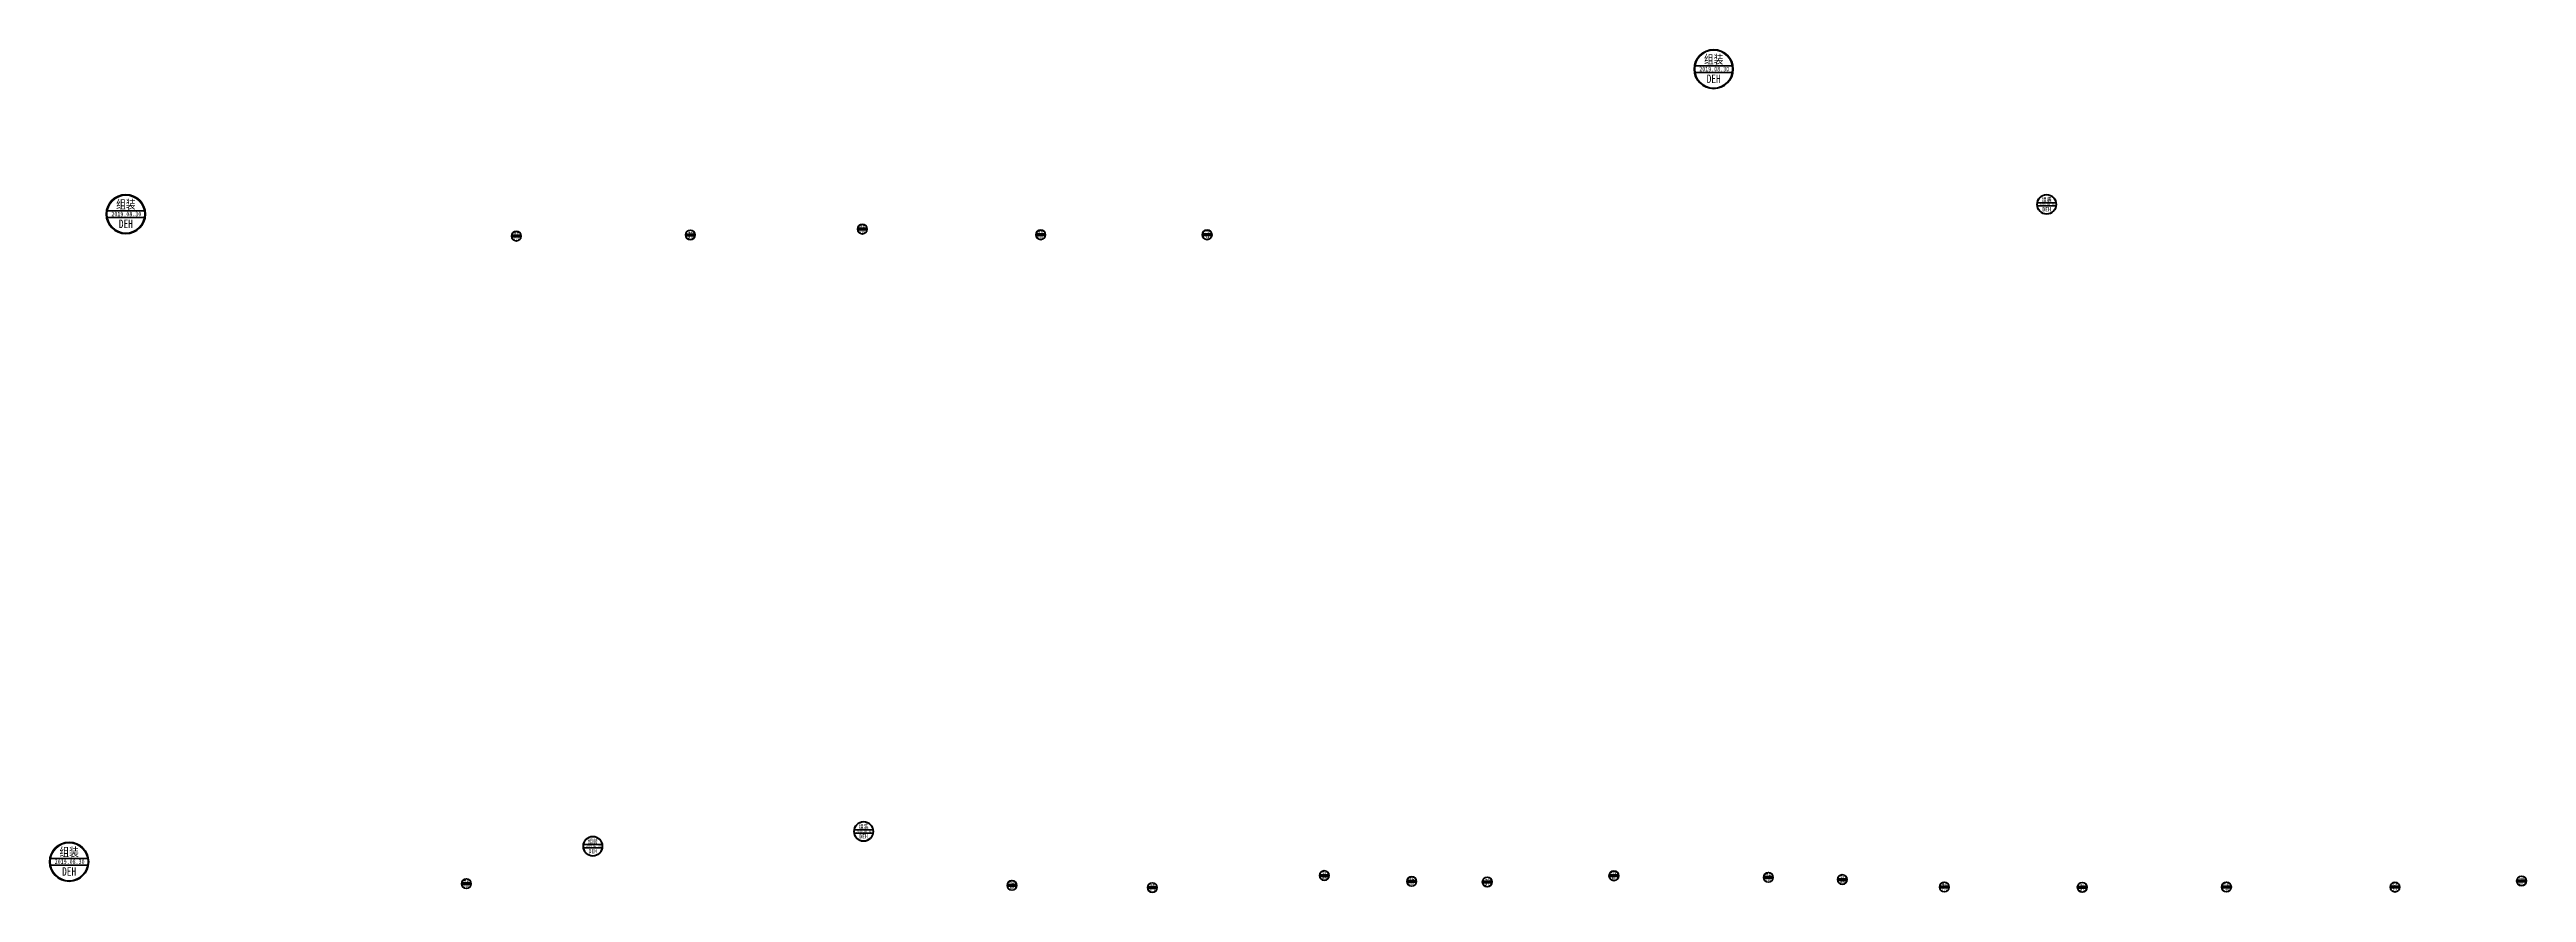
# Model space of a CAD drawing. Header units: millimetres. Extents: x 1333 to 106363, y -60675 to -5704.
# Drawn here: x 68923 to 76499, y -37422 to -34842 of the extents above; entities that cross this region are included whole.
import ezdxf
from ezdxf.enums import TextEntityAlignment as Align

# ---------------------------------------------------------------- set-up
doc = ezdxf.new("R2010")
doc.units = ezdxf.units.MM
doc.header["$LTSCALE"] = 0.5
doc.layers.add('印章专用-出图', color=1, linetype='Continuous', lineweight=80)
doc.styles.add('国标', font='simfang.ttf', dxfattribs={"width": 0.8})

# ---------------------------------------------------------------- blocks, each defined once
blk = doc.blocks.new('出图章')
at = {"layer": '印章专用-出图'}
h = blk.add_hatch(color=256, dxfattribs=at)
h.paths.add_polyline_path([(15, 0, 1), (-15, 0, 1)])
h.paths.add_polyline_path([(14.5, 0, 1), (-14.5, 0, 1)], flags=16)
h.paths.add_polyline_path([(-7.3, -12.3), (7.4, -12.3), (7.4, -2.7), (-7.3, -2.7)], flags=8)
at = {"layer": '印章专用-出图', "lineweight": 35}
for p, q in [((-14.3, 2.5), (14.3, 2.5)), ((-14.3, -2.5), (14.3, -2.5))]:
    blk.add_line(p, q, dxfattribs=at)
for radius in [15, 14.5]:
    blk.add_circle((0, 0), radius, dxfattribs=at)
at = {"layer": '印章专用-出图', "color": 4, "style": '国标', "width": 0.8}
blk.add_text('DEH', height=6.56, dxfattribs=at).set_placement((0, -10.7), align=Align.CENTER)
at = {"layer": '印章专用-出图', "color": 2, "style": '国标', "width": 0.8}
blk.add_attdef('XXXX.XX.XX', text='', height=3.5, dxfattribs=at).set_placement((0.4, 0.1), align=Align.MIDDLE_CENTER)
at = {"layer": '印章专用-出图', "color": 3, "style": '国标', "width": 0.8}
blk.add_attdef('出图', text='', height=6.6, dxfattribs=at).set_placement((0, 7.4), align=Align.MIDDLE_CENTER)
blk = doc.blocks.new('YZ-CT')
at = {"layer": '印章专用-出图'}
blk.add_blockref('出图章', (0.6, 0), dxfattribs=at).add_auto_attribs({'出图': '组装', 'XXXX.XX.XX': '2019.08.30'})

msp = doc.modelspace()

# ---------------------------------------------------------------- block references
at = {"layer": '印章专用-出图'}
for p, xscale, yscale, zscale in [((74010.882, -34901.699), 4, 4, 4), ((69154.297, -35345.499), 4, 4, 4), ((75030.42, -35315.616), 2, 2, 2), ((68980.779, -37327.533), 4, 4, 4), ((70583.789, -37279.96), 2, 2, 2), ((71412.034, -37234.711), 2, 2, 2)]:
    msp.add_blockref('YZ-CT', p, dxfattribs=dict(at, xscale=xscale, yscale=yscale, zscale=zscale))
for p in [(71408.887, -35391.354), (70350.541, -35412.791), (70882.395, -35409.135), (71954.288, -35408.688), (72463.229, -35408.688), (70197.65, -37394.691), (71866.201, -37399.797), (72295.779, -37406.528), (72821.49, -37369.635), (73089.141, -37387.628), (73319.959, -37389.264), (73707.392, -37370.442), (74179.934, -37375.331), (74405.841, -37381.873), (74718.059, -37404.826), (75139.795, -37405.646), (75580.968, -37404.828), (76096.471, -37405.136), (76483.557, -37386.115)]:
    msp.add_blockref('YZ-CT', p, dxfattribs=at)

doc.saveas('drawing.dxf')
